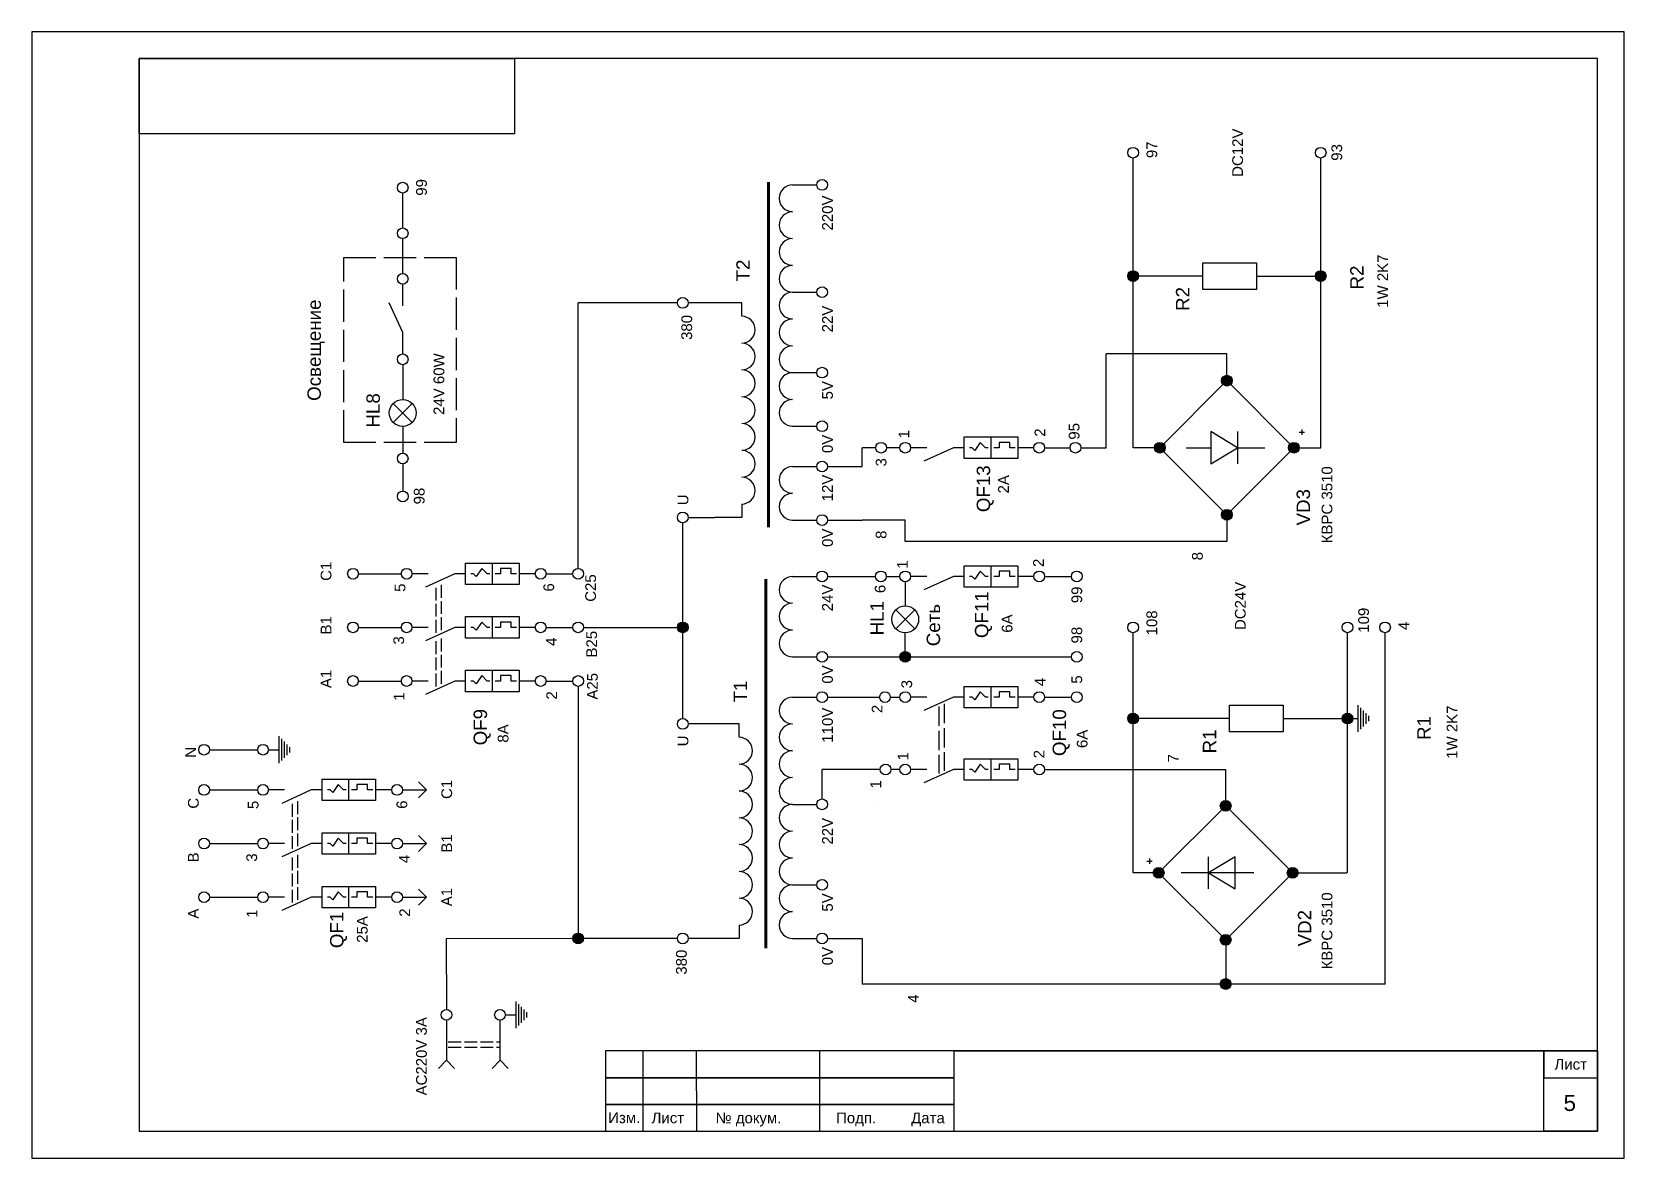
# Model space of a CAD drawing. Header units: millimetres. Extents: x 2144 to 8705, y -937 to 1906.
# Drawn here: x 7005.8 to 7302.8, y 719.3 to 929.3 of the extents above; entities that cross this region are included whole.
import ezdxf

# ---------------------------------------------------------------- set-up
doc = ezdxf.new("R2010")
doc.units = ezdxf.units.MM
doc.linetypes.add('ACAD_ISO02W100', pattern=[15, 12, -3])
for name, color, linetype, lineweight in [('Маркировка', 7, 'Continuous', 25), ('Оформление', 7, 'Continuous', 30), ('Элементы', 7, 'Continuous', 30)]:
    doc.layers.add(name, color=color, linetype=linetype, lineweight=lineweight)
doc.styles.get("Standard").update_dxf_attribs({"font": 'arial.ttf'})

msp = doc.modelspace()

# ---------------------------------------------------------------- texts
at = {"layer": 'Маркировка'}
for s, height, p in [('DC12V', 2, (7231.73, 902.27)), ('97', 2, (7215.73, 905.77)), ('93', 2, (7250.23, 905.27)), ('99', 2, (7079.5, 898.75)), ('220V', 2, (7155.23, 892.27)), ('T2', 2.5, (7139.73, 882.77)), ('R2', 2.5, (7254.23, 881.27)), ('1W 2K7', 2, (7258.79, 877.86)), ('Освещение', 2.5, (7059.73, 860.5)), ('R2', 2.5, (7221.73, 877.27)), ('380', 2, (7128.98, 871.86)), ('22V', 2, (7155.23, 873.27)), ('24V 60W', 2, (7082.75, 857.88)), ('HL8', 2.5, (7070.73, 855.52)), ('5V', 2, (7155.23, 860.77)), ('95', 2, (7201.23, 853.27)), ('0V', 2, (7155.23, 850.77)), ('1', 2, (7169.49, 853.51)), ('2', 2, (7194.86, 853.81)), ('3', 2, (7165.23, 848.27)), ('12V', 2, (7155.23, 841.77)), ('QF13', 2.5, (7184.56, 839.75)), ('2А', 2, (7188.06, 843.24)), ('КВРС 3510', 2, (7248.4, 833.95)), ('98', 2, (7079.08, 841.2)), ('VD3', 2.5, (7244.23, 837.27)), ('U', 2, (7128.28, 841.04)), ('0V', 2, (7155.23, 833.27)), ('8', 2, (7165.23, 834.77)), ('8', 2, (7224.23, 830.77)), ('С1', 2, (7061.7, 826.94)), ('1', 2, (7169.21, 829.21)), ('2', 2, (7194.59, 829.52)), ('5', 2, (7075.5, 824.89)), ('6', 2, (7103.24, 824.94)), ('C25', 2, (7111.05, 823.04)), ('24V', 2, (7155.23, 821.27)), ('6', 2, (7165.05, 824.66)), ('99', 2, (7201.73, 822.77)), ('DC24V', 2, (7232.23, 817.77)), ('HL1', 2.5, (7164.73, 816.77)), ('QF11', 2.5, (7184.23, 816.27)), ('В1', 2, (7061.7, 816.94)), ('Сеть', 2.5, (7175.23, 814.75)), ('6A', 2, (7188.73, 817.27)), ('108', 2, (7215.73, 816.77)), ('109', 2, (7255.23, 817.27)), ('B25', 2, (7111.25, 812.65)), ('98', 2, (7201.73, 815.27)), ('4', 2, (7262.73, 817.77)), ('3', 2, (7075.25, 815.06)), ('4', 2, (7103.71, 814.81)), ('0V', 2, (7155.23, 807.77)), ('А1', 2, (7061.7, 806.94)), ('A25', 2, (7111.38, 804.8)), ('T1', 2.5, (7139.23, 804.27)), ('3', 2, (7170.02, 806.9)), ('4', 2, (7194.9, 807.3)), ('5', 2, (7201.73, 807.77)), ('1', 2, (7075.31, 804.61)), ('2', 2, (7103.79, 804.81)), ('QF9', 2.5, (7090.73, 796.27)), ('110V', 2, (7155.23, 796.77)), ('2', 2, (7164.49, 802.27)), ('QF10', 2.5, (7198.73, 794.27)), ('1W 2K7', 2, (7271.73, 793.77)), ('8A', 2, (7094.73, 796.77)), ('6A', 2, (7202.73, 795.77)), ('R1', 2.5, (7226.73, 794.77)), ('R1', 2.5, (7266.73, 797.27)), ('U', 2, (7128.28, 796.08)), ('N', 2, (7036.45, 793.96)), ('1', 2, (7169.33, 793.45)), ('2', 2, (7194.69, 793.86)), ('7', 2, (7219.74, 793.08)), ('С1', 2, (7084.21, 786.27)), ('1', 2, (7164.25, 788.21)), ('С', 2, (7036.95, 784.46)), ('5', 2, (7048.1, 784.39)), ('6', 2, (7075.84, 784.44)), ('22V', 2, (7155.23, 777.77)), ('В1', 2, (7084.21, 776.27)), ('В', 2, (7036.95, 774.46)), ('3', 2, (7047.84, 774.57)), ('4', 2, (7076.31, 774.31)), ('А1', 2, (7084.21, 766.27)), ('5V', 2, (7155.23, 765.27)), ('КВРС 3510', 2, (7248.4, 754.5)), ('А', 2, (7036.95, 763.96)), ('1', 2, (7047.9, 764.11)), ('QF1', 2.5, (7063.95, 758.46)), ('25A', 2, (7068.45, 759.46)), ('2', 2, (7076.39, 764.31)), ('VD2', 2.5, (7244.47, 758.78)), ('380', 2, (7127.98, 753.51)), ('0V', 2, (7155.23, 755.27)), ('4', 2, (7171.23, 748.27)), ('AC220V 3A', 2, (7079.5, 731))]:
    msp.add_text(s, height=height, rotation=90, dxfattribs=at).set_placement(p)
at = {"layer": 'Оформление'}
for s, height, p in [('Лист', 2, (7289.83, 735.81)), ('5', 3, (7291.52, 728.1)), ('Изм.', 2, (7113.33, 725.83)), ('Лист', 2, (7121.42, 725.81)), ('№ докум.', 2, (7133.35, 725.8)), ('Подп.', 2, (7155.83, 725.81)), ('Дата', 2, (7169.83, 725.81))]:
    msp.add_text(s, height=height, dxfattribs=at).set_placement(p)

# ---------------------------------------------------------------- hatches: boundary and pattern name
at = {"layer": 'Элементы'}
h = msp.add_hatch(color=256, dxfattribs=at)
h.dxf.hatch_style = 1
h.paths.add_polyline_path([(7212.23, 883.77, 1), (7210.23, 883.77, 1)])
h = msp.add_hatch(color=256, dxfattribs=at)
h.dxf.hatch_style = 1
h.paths.add_polyline_path([(7247.23, 883.77, 1), (7245.23, 883.77, 1)])
h = msp.add_hatch(color=256, dxfattribs=at)
h.dxf.hatch_style = 1
h.paths.add_polyline_path([(7228.73, 865.27, 1), (7228.73, 863.27, 1)])
h = msp.add_hatch(color=256, dxfattribs=at)
h.dxf.hatch_style = 1
h.paths.add_polyline_path([(7216.23, 852.77, 1), (7216.23, 850.77, 1)])
h = msp.add_hatch(color=256, dxfattribs=at)
h.dxf.hatch_style = 1
h.paths.add_polyline_path([(7241.23, 852.77, 1), (7241.23, 850.77, 1)])
h = msp.add_hatch(color=256, dxfattribs=at)
h.dxf.hatch_style = 1
h.paths.add_polyline_path([(7228.73, 840.27, 1), (7228.73, 838.27, 1)])
h = msp.add_hatch(color=256, dxfattribs=at)
h.dxf.hatch_style = 1
h.paths.add_polyline_path([(7128.23, 818.27, 1), (7126.23, 818.27, 1)])
h = msp.add_hatch(color=256, dxfattribs=at)
h.dxf.hatch_style = 1
h.paths.add_polyline_path([(7169.73, 812.77, 1), (7167.73, 812.77, 1)])
h = msp.add_hatch(color=256, dxfattribs=at)
h.dxf.hatch_style = 1
h.paths.add_polyline_path([(7212.23, 801.27, 1), (7210.23, 801.27, 1)])
h = msp.add_hatch(color=256, dxfattribs=at)
h.dxf.hatch_style = 1
h.paths.add_polyline_path([(7252.23, 801.27, 1), (7250.23, 801.27, 1)])
h = msp.add_hatch(color=256, dxfattribs=at)
h.dxf.hatch_style = 1
h.paths.add_polyline_path([(7228.5, 786, 1), (7228.5, 784, 1)])
h = msp.add_hatch(color=256, dxfattribs=at)
h.dxf.hatch_style = 1
h.paths.add_polyline_path([(7216, 773.5, 1), (7216, 771.5, 1)])
h = msp.add_hatch(color=256, dxfattribs=at)
h.dxf.hatch_style = 1
h.paths.add_polyline_path([(7241, 773.5, 1), (7241, 771.5, 1)])
h = msp.add_hatch(color=256, dxfattribs=at)
h.dxf.hatch_style = 1
h.paths.add_polyline_path([(7108.73, 760.27, 1), (7106.73, 760.27, 1)])
h = msp.add_hatch(color=256, dxfattribs=at)
h.dxf.hatch_style = 1
h.paths.add_polyline_path([(7228.5, 761, 1), (7228.5, 759, 1)])
h = msp.add_hatch(color=256, dxfattribs=at)
h.dxf.hatch_style = 1
h.paths.add_polyline_path([(7228.5, 752.77, 1), (7228.5, 750.77, 1)])

# ---------------------------------------------------------------- linework, layer by layer
at = {"layer": 'Оформление'}
for p, q in [((7297.83, 924.31), (7025.83, 924.31)), ((7025.83, 924.31), (7025.83, 724.31)), ((7297.83, 724.31), (7297.83, 924.31)), ((7025.83, 724.31), (7297.83, 724.31)), ((7112.83, 724.31), (7297.83, 724.31)), ((7112.83, 724.31), (7297.83, 724.31)), ((7112.83, 724.31), (7297.83, 724.31))]:
    msp.add_line(p, q, dxfattribs=at)
at = {"layer": 'Оформление', "lineweight": 35}
msp.add_line((7177.83, 739.31), (7297.83, 739.31), dxfattribs=at)
at = {"layer": 'Оформление'}
for points in [[(7302.83, 929.31), (7005.83, 929.31), (7005.83, 719.31), (7302.83, 719.31)], [(7112.83, 724.31), (7129.83, 724.31), (7129.8, 739.31), (7112.8, 739.31)], [(7112.83, 734.31), (7177.83, 734.31), (7177.83, 739.31), (7112.83, 739.31)], [(7112.83, 724.31), (7119.83, 724.31), (7119.83, 739.31), (7112.83, 739.31)], [(7112.83, 724.31), (7152.83, 724.31), (7152.83, 739.31), (7112.83, 739.31)], [(7297.83, 724.31), (7287.83, 724.31), (7287.83, 739.31), (7297.83, 739.31)], [(7297.83, 739.31), (7287.83, 739.31), (7287.83, 734.31), (7297.83, 734.31)], [(7112.83, 729.31), (7177.83, 729.31), (7177.83, 734.31), (7112.83, 734.31)], [(7112.83, 724.31), (7177.83, 724.31), (7177.83, 729.31), (7112.83, 729.31)]]:
    msp.add_lwpolyline(points, close=True, dxfattribs=at)
at = {"layer": 'Элементы'}
for p, q in [((7211.23, 851.77), (7211.23, 905.77)), ((7246.23, 851.77), (7246.23, 905.77)), ((7147.73, 900.77), (7152.23, 900.77)), ((7075, 892.75), (7075, 899.25)), ((7075, 884.25), (7075, 890.75)), ((7075, 878.25), (7075, 882.25)), ((7224.23, 883.77), (7211.23, 883.77)), ((7234.23, 883.77), (7246.23, 883.77)), ((7147.73, 880.77), (7152.23, 880.77)), ((7075, 873.25), (7072.5, 878.75)), ((7107.73, 829.27), (7107.73, 878.77)), ((7126.23, 878.77), (7107.73, 878.77)), ((7133.23, 878.77), (7128.23, 878.77)), ((7138.23, 878.77), (7133.23, 878.77)), ((7138.23, 876.27), (7138.23, 878.77)), ((7075, 869.25), (7075, 873.25)), ((7075, 867.25), (7075, 860.75)), ((7228.73, 869.27), (7206.23, 869.27)), ((7206.23, 851.77), (7206.23, 869.27)), ((7228.73, 864.27), (7228.73, 869.27)), ((7147.73, 865.77), (7152.23, 865.77)), ((7228.73, 864.27), (7216.23, 851.77)), ((7241.23, 851.77), (7228.73, 864.27)), ((7076.77, 856.48), (7073.23, 860.02)), ((7073.23, 856.48), (7076.77, 860.02)), ((7075, 855.75), (7075, 850.75)), ((7147.73, 855.77), (7152.23, 855.77)), ((7182.73, 852.77), (7181.73, 851.27)), ((7183.73, 851.77), (7182.73, 852.77)), ((7184.73, 849.77), (7184.73, 853.77)), ((7188.23, 852.77), (7186.23, 852.77)), ((7186.23, 852.77), (7186.23, 851.77)), ((7188.23, 851.77), (7188.23, 852.77)), ((7230.73, 851.77), (7225.73, 854.77)), ((7225.73, 854.77), (7225.73, 848.77)), ((7230.73, 854.77), (7230.73, 848.77)), ((7242.2, 854.68), (7243.2, 854.68)), ((7242.7, 855.18), (7242.7, 854.18)), ((7160.73, 848.27), (7160.73, 851.77)), ((7163.23, 851.77), (7160.73, 851.77)), ((7167.73, 851.77), (7165.23, 851.77)), ((7172.73, 851.77), (7169.73, 851.77)), ((7177.73, 851.77), (7172.23, 849.27)), ((7179.73, 851.77), (7177.73, 851.77)), ((7181.23, 851.77), (7180.73, 851.77)), ((7181.73, 851.27), (7181.23, 851.77)), ((7184.23, 851.77), (7183.73, 851.77)), ((7186.23, 851.77), (7185.23, 851.77)), ((7189.23, 851.77), (7188.23, 851.77)), ((7192.73, 851.77), (7189.73, 851.77)), ((7194.73, 851.77), (7199.48, 851.77)), ((7201.48, 851.77), (7206.23, 851.77)), ((7216.23, 851.77), (7211.23, 851.77)), ((7216.23, 851.77), (7228.73, 839.27)), ((7221.16, 851.77), (7225.73, 851.77)), ((7225.73, 848.77), (7230.73, 851.77)), ((7228.73, 839.27), (7241.23, 851.77)), ((7230.73, 851.77), (7235.8, 851.77)), ((7241.23, 851.77), (7246.23, 851.77)), ((7075, 848.75), (7075, 843.75)), ((7147.73, 848.27), (7152.23, 848.27)), ((7154.23, 848.27), (7160.73, 848.27)), ((7138.23, 841.27), (7138.23, 838.77)), ((7127.23, 801.27), (7127.23, 837.77)), ((7128.23, 838.77), (7133.23, 838.77)), ((7138.23, 838.77), (7133.23, 838.77)), ((7147.73, 838.27), (7152.23, 838.27)), ((7154.23, 838.27), (7160.73, 838.27)), ((7168.73, 838.27), (7160.73, 838.27)), ((7168.73, 834.27), (7168.73, 838.27)), ((7228.73, 839.27), (7228.73, 834.27)), ((7228.73, 834.27), (7168.73, 834.27)), ((7089.73, 829.27), (7088.73, 827.77)), ((7090.73, 828.27), (7089.73, 829.27)), ((7091.73, 826.27), (7091.73, 830.27)), ((7095.23, 829.27), (7093.23, 829.27)), ((7093.23, 829.27), (7093.23, 828.27)), ((7095.23, 828.27), (7095.23, 829.27)), ((7182.73, 828.77), (7181.73, 827.27)), ((7183.73, 827.77), (7182.73, 828.77)), ((7184.73, 825.77), (7184.73, 829.77)), ((7188.23, 828.77), (7186.23, 828.77)), ((7186.23, 828.77), (7186.23, 827.77)), ((7188.23, 827.77), (7188.23, 828.77)), ((7066.73, 828.27), (7074.73, 828.27)), ((7079.73, 828.27), (7076.73, 828.27)), ((7084.73, 828.27), (7079.23, 825.77)), ((7086.73, 828.27), (7084.73, 828.27)), ((7088.23, 828.27), (7087.73, 828.27)), ((7088.73, 827.77), (7088.23, 828.27)), ((7091.23, 828.27), (7090.73, 828.27)), ((7093.23, 828.27), (7092.23, 828.27)), ((7096.23, 828.27), (7095.23, 828.27)), ((7099.73, 828.27), (7096.73, 828.27)), ((7101.73, 828.27), (7106.73, 828.27)), ((7147.73, 827.77), (7152.23, 827.77)), ((7154.23, 827.77), (7163.19, 827.77)), ((7165.19, 827.77), (7167.73, 827.77)), ((7168.73, 826.77), (7168.73, 822.27)), ((7172.73, 827.77), (7169.73, 827.77)), ((7177.73, 827.77), (7172.23, 825.27)), ((7179.73, 827.77), (7177.73, 827.77)), ((7181.23, 827.77), (7180.73, 827.77)), ((7181.73, 827.27), (7181.23, 827.77)), ((7184.23, 827.77), (7183.73, 827.77)), ((7186.23, 827.77), (7185.23, 827.77)), ((7189.23, 827.77), (7188.23, 827.77)), ((7192.73, 827.77), (7189.73, 827.77)), ((7194.73, 827.77), (7199.73, 827.77)), ((7091.73, 816.27), (7091.73, 820.27)), ((7170.5, 818), (7166.96, 821.54)), ((7166.96, 818), (7170.5, 821.54)), ((7066.73, 818.27), (7074.73, 818.27)), ((7079.73, 818.27), (7076.73, 818.27)), ((7084.73, 818.27), (7079.23, 815.77)), ((7086.73, 818.27), (7084.73, 818.27)), ((7088.23, 818.27), (7087.73, 818.27)), ((7088.73, 817.77), (7088.23, 818.27)), ((7089.73, 819.27), (7088.73, 817.77)), ((7090.73, 818.27), (7089.73, 819.27)), ((7091.23, 818.27), (7090.73, 818.27)), ((7093.23, 818.27), (7092.23, 818.27)), ((7095.23, 819.27), (7093.23, 819.27)), ((7093.23, 819.27), (7093.23, 818.27)), ((7095.23, 818.27), (7095.23, 819.27)), ((7096.23, 818.27), (7095.23, 818.27)), ((7099.73, 818.27), (7096.73, 818.27)), ((7101.73, 818.27), (7106.73, 818.27)), ((7108.73, 818.27), (7127.23, 818.27)), ((7168.73, 812.77), (7168.73, 817.27)), ((7211.23, 772.5), (7211.23, 817.27)), ((7251.23, 772.5), (7251.23, 817.27)), ((7258.23, 751.77), (7258.23, 817.27)), ((7147.73, 812.77), (7152.23, 812.77)), ((7154.23, 812.77), (7199.73, 812.77)), ((7066.73, 808.27), (7074.73, 808.27)), ((7079.73, 808.27), (7076.73, 808.27)), ((7084.73, 808.27), (7079.23, 805.77)), ((7086.73, 808.27), (7084.73, 808.27)), ((7088.23, 808.27), (7087.73, 808.27)), ((7088.73, 807.77), (7088.23, 808.27)), ((7089.73, 809.27), (7088.73, 807.77)), ((7090.73, 808.27), (7089.73, 809.27)), ((7091.23, 808.27), (7090.73, 808.27)), ((7091.73, 806.27), (7091.73, 810.27)), ((7093.23, 808.27), (7092.23, 808.27)), ((7095.23, 809.27), (7093.23, 809.27)), ((7093.23, 809.27), (7093.23, 808.27)), ((7095.23, 808.27), (7095.23, 809.27)), ((7096.23, 808.27), (7095.23, 808.27)), ((7099.73, 808.27), (7096.73, 808.27)), ((7101.73, 808.27), (7106.73, 808.27)), ((7107.73, 807.27), (7107.73, 760.27)), ((7147.73, 805.27), (7152.23, 805.27)), ((7154.23, 805.27), (7163.95, 805.27)), ((7165.95, 805.27), (7167.73, 805.27)), ((7172.73, 805.27), (7169.73, 805.27)), ((7177.73, 805.27), (7172.23, 802.77)), ((7179.73, 805.27), (7177.73, 805.27)), ((7181.23, 805.27), (7180.73, 805.27)), ((7181.73, 804.77), (7181.23, 805.27)), ((7182.73, 806.27), (7181.73, 804.77)), ((7183.73, 805.27), (7182.73, 806.27)), ((7184.23, 805.27), (7183.73, 805.27)), ((7184.73, 803.27), (7184.73, 807.27)), ((7186.23, 805.27), (7185.23, 805.27)), ((7188.23, 806.27), (7186.23, 806.27)), ((7186.23, 806.27), (7186.23, 805.27)), ((7188.23, 805.27), (7188.23, 806.27)), ((7189.23, 805.27), (7188.23, 805.27)), ((7192.73, 805.27), (7189.73, 805.27)), ((7194.73, 805.27), (7199.73, 805.27)), ((7253.23, 798.77), (7253.23, 803.77)), ((7253.73, 799.27), (7253.73, 803.27)), ((7254.23, 799.77), (7254.23, 802.77)), ((7254.73, 800.27), (7254.73, 802.27)), ((7132.73, 800.27), (7128.23, 800.27)), ((7137.73, 800.27), (7132.73, 800.27)), ((7137.73, 797.77), (7137.73, 800.27)), ((7229.23, 801.27), (7211.23, 801.27)), ((7239.23, 801.27), (7251.23, 801.27)), ((7251.23, 801.27), (7253.23, 801.27)), ((7255.23, 800.77), (7255.23, 801.77)), ((7051.95, 792.96), (7051.95, 797.96)), ((7052.45, 793.46), (7052.45, 797.46)), ((7052.95, 793.96), (7052.95, 796.96)), ((7053.45, 794.46), (7053.45, 796.46)), ((7038.95, 795.46), (7047.95, 795.46)), ((7049.95, 795.46), (7051.95, 795.46)), ((7053.95, 794.96), (7053.95, 795.96)), ((7184.73, 789.77), (7184.73, 793.77)), ((7153.23, 786.27), (7153.23, 791.77)), ((7164.07, 791.77), (7153.23, 791.77)), ((7167.73, 791.77), (7166.07, 791.77)), ((7172.73, 791.77), (7169.73, 791.77)), ((7177.73, 791.77), (7172.23, 789.27)), ((7179.73, 791.77), (7177.73, 791.77)), ((7181.23, 791.77), (7180.73, 791.77)), ((7181.73, 791.27), (7181.23, 791.77)), ((7182.73, 792.77), (7181.73, 791.27)), ((7183.73, 791.77), (7182.73, 792.77)), ((7184.23, 791.77), (7183.73, 791.77)), ((7186.23, 791.77), (7185.23, 791.77)), ((7188.23, 792.77), (7186.23, 792.77)), ((7186.23, 792.77), (7186.23, 791.77)), ((7188.23, 791.77), (7188.23, 792.77)), ((7189.23, 791.77), (7188.23, 791.77)), ((7192.73, 791.77), (7189.73, 791.77)), ((7194.73, 791.77), (7228.44, 791.77)), ((7228.5, 785), (7228.5, 791.77)), ((7038.95, 787.96), (7047.95, 787.96)), ((7052.95, 787.96), (7049.95, 787.96)), ((7057.95, 787.96), (7052.45, 785.46)), ((7059.95, 787.96), (7057.95, 787.96)), ((7061.45, 787.96), (7060.95, 787.96)), ((7061.95, 787.46), (7061.45, 787.96)), ((7062.95, 788.96), (7061.95, 787.46)), ((7063.95, 787.96), (7062.95, 788.96)), ((7064.45, 787.96), (7063.95, 787.96)), ((7064.95, 785.96), (7064.95, 789.96)), ((7066.45, 787.96), (7065.45, 787.96)), ((7068.45, 788.96), (7066.45, 788.96)), ((7066.45, 788.96), (7066.45, 787.96)), ((7068.45, 787.96), (7068.45, 788.96)), ((7069.45, 787.96), (7068.45, 787.96)), ((7072.95, 787.96), (7069.95, 787.96)), ((7074.95, 787.96), (7079.45, 787.96)), ((7079.45, 787.96), (7077.95, 789.46)), ((7079.45, 787.96), (7077.95, 786.46)), ((7147.73, 785.27), (7152.23, 785.27)), ((7162.73, 785.27), (7162.73, 785.27)), ((7228.5, 785), (7216, 772.5)), ((7241, 772.5), (7228.5, 785)), ((7062.95, 778.96), (7061.95, 777.46)), ((7063.95, 777.96), (7062.95, 778.96)), ((7064.95, 775.96), (7064.95, 779.96)), ((7068.45, 778.96), (7066.45, 778.96)), ((7066.45, 778.96), (7066.45, 777.96)), ((7068.45, 777.96), (7068.45, 778.96)), ((7079.45, 777.96), (7077.95, 779.46)), ((7038.95, 777.96), (7047.95, 777.96)), ((7052.95, 777.96), (7049.95, 777.96)), ((7057.95, 777.96), (7052.45, 775.46)), ((7059.95, 777.96), (7057.95, 777.96)), ((7061.45, 777.96), (7060.95, 777.96)), ((7061.95, 777.46), (7061.45, 777.96)), ((7064.45, 777.96), (7063.95, 777.96)), ((7066.45, 777.96), (7065.45, 777.96)), ((7069.45, 777.96), (7068.45, 777.96)), ((7072.95, 777.96), (7069.95, 777.96)), ((7074.95, 777.96), (7079.45, 777.96)), ((7079.45, 777.96), (7077.95, 776.46)), ((7225.28, 769.5), (7225.28, 775.5)), ((7230.28, 775.5), (7225.28, 772.5)), ((7230.28, 769.5), (7230.28, 775.5)), ((7216, 772.5), (7211.23, 772.5)), ((7213.8, 774.67), (7214.8, 774.67)), ((7214.3, 775.17), (7214.3, 774.17)), ((7216, 772.5), (7228.5, 760)), ((7233.78, 772.5), (7220.21, 772.5)), ((7225.28, 772.5), (7230.28, 769.5)), ((7228.5, 760), (7241, 772.5)), ((7240.86, 772.5), (7251.09, 772.5)), ((7064.95, 765.96), (7064.95, 769.96)), ((7079.45, 767.96), (7077.95, 769.46)), ((7147.73, 770.27), (7152.23, 770.27)), ((7038.95, 767.96), (7047.95, 767.96)), ((7052.95, 767.96), (7049.95, 767.96)), ((7057.95, 767.96), (7052.45, 765.46)), ((7059.95, 767.96), (7057.95, 767.96)), ((7061.45, 767.96), (7060.95, 767.96)), ((7061.95, 767.46), (7061.45, 767.96)), ((7062.95, 768.96), (7061.95, 767.46)), ((7063.95, 767.96), (7062.95, 768.96)), ((7064.45, 767.96), (7063.95, 767.96)), ((7066.45, 767.96), (7065.45, 767.96)), ((7068.45, 768.96), (7066.45, 768.96)), ((7066.45, 768.96), (7066.45, 767.96)), ((7068.45, 767.96), (7068.45, 768.96)), ((7069.45, 767.96), (7068.45, 767.96)), ((7072.95, 767.96), (7069.95, 767.96)), ((7074.95, 767.96), (7079.45, 767.96)), ((7079.45, 767.96), (7077.95, 766.46)), ((7137.73, 762.77), (7137.73, 760.27)), ((7107.73, 760.27), (7083.13, 760.22)), ((7083.13, 760.22), (7083.16, 747.03)), ((7126.23, 760.27), (7107.73, 760.27)), ((7132.73, 760.27), (7128.23, 760.27)), ((7137.73, 760.27), (7132.73, 760.27)), ((7147.73, 760.27), (7152.23, 760.27)), ((7154.23, 760.27), (7160.73, 760.27)), ((7160.73, 760.27), (7160.73, 751.77)), ((7228.5, 760), (7228.5, 751.77)), ((7169.87, 751.77), (7160.73, 751.77)), ((7258.23, 751.77), (7169.87, 751.77)), ((7096.15, 743.52), (7096.15, 748.52)), ((7094.15, 746.02), (7096.15, 746.02)), ((7096.65, 744.02), (7096.65, 748.02)), ((7097.15, 744.52), (7097.15, 747.52)), ((7097.65, 745.02), (7097.65, 747.02)), ((7098.15, 745.52), (7098.15, 746.52)), ((7083.16, 745.03), (7083.18, 737.55)), ((7093.18, 737.55), (7093.18, 744.99)), ((7083.18, 737.55), (7081.68, 736.05)), ((7083.18, 737.55), (7084.68, 736.05)), ((7093.18, 737.55), (7091.68, 736.05)), ((7093.18, 737.55), (7094.68, 736.05))]:
    msp.add_line(p, q, dxfattribs=at)
at = {"layer": 'Элементы', "lineweight": 60}
for p, q in [((7143.23, 836.95), (7143.23, 901.27)), ((7142.73, 758.45), (7142.73, 827.27))]:
    msp.add_line(p, q, dxfattribs=at)
at = {"layer": 'Элементы', "linetype": 'ACAD_ISO02W100', "lineweight": 25, "ltscale": 0.2}
for p, q in [((7081.23, 817.27), (7081.23, 825.77)), ((7082.23, 817.77), (7082.23, 826.27)), ((7081.23, 807.27), (7081.23, 815.77)), ((7082.23, 807.77), (7082.23, 816.27)), ((7054.45, 776.96), (7054.45, 785.46)), ((7055.45, 777.46), (7055.45, 785.96)), ((7054.45, 766.96), (7054.45, 775.46)), ((7055.45, 767.46), (7055.45, 775.96))]:
    msp.add_line(p, q, dxfattribs=at)
at = {"layer": 'Элементы', "linetype": 'ACAD_ISO02W100', "lineweight": 25, "ltscale": 0.3}
for p, q in [((7175, 803.5), (7175, 791)), ((7176, 804), (7176, 791.5))]:
    msp.add_line(p, q, dxfattribs=at)
at = {"layer": 'Элементы', "linetype": 'ACAD_ISO02W100', "ltscale": 0.2}
for p, q in [((7083.5, 741), (7093, 741)), ((7083.5, 740), (7093, 740))]:
    msp.add_line(p, q, dxfattribs=at)
at = {"layer": 'Элементы'}
for points in [[(7095.83, 924.31), (7095.83, 910.31), (7025.83, 910.31), (7025.83, 924.31)], [(7224.23, 881.27), (7224.23, 886.27), (7234.23, 886.27), (7234.23, 881.27)], [(7189.73, 849.77), (7179.73, 849.77), (7179.73, 853.77), (7189.73, 853.77)], [(7096.73, 826.27), (7086.73, 826.27), (7086.73, 830.27), (7096.73, 830.27)], [(7189.73, 825.77), (7179.73, 825.77), (7179.73, 829.77), (7189.73, 829.77)], [(7096.73, 816.27), (7086.73, 816.27), (7086.73, 820.27), (7096.73, 820.27)], [(7096.73, 806.27), (7086.73, 806.27), (7086.73, 810.27), (7096.73, 810.27)], [(7189.73, 803.27), (7179.73, 803.27), (7179.73, 807.27), (7189.73, 807.27)], [(7229.23, 798.77), (7229.23, 803.77), (7239.23, 803.77), (7239.23, 798.77)], [(7189.73, 789.77), (7179.73, 789.77), (7179.73, 793.77), (7189.73, 793.77)], [(7069.95, 785.96), (7059.95, 785.96), (7059.95, 789.96), (7069.95, 789.96)], [(7069.95, 775.96), (7059.95, 775.96), (7059.95, 779.96), (7069.95, 779.96)], [(7069.95, 765.96), (7059.95, 765.96), (7059.95, 769.96), (7069.95, 769.96)]]:
    msp.add_lwpolyline(points, close=True, dxfattribs=at)
at = {"layer": 'Элементы', "linetype": 'ACAD_ISO02W100', "lineweight": 25, "ltscale": 0.5}
msp.add_lwpolyline([(7064, 887.25), (7085, 887.25), (7085, 852.75), (7064, 852.75)], close=True, dxfattribs=at)
at = {"layer": 'Элементы'}
for centre, radius in [((7211.23, 906.77), 1), ((7246.23, 906.77), 1), ((7075, 900.25), 1), ((7153.23, 900.77), 1), ((7075, 891.75), 1), ((7075, 883.25), 1), ((7211.23, 883.77), 1), ((7246.23, 883.77), 1), ((7127.23, 878.77), 1), ((7153.23, 880.77), 1), ((7075, 868.25), 1), ((7153.23, 865.77), 1), ((7228.73, 864.27), 1), ((7075, 858.25), 2.5), ((7153.23, 855.77), 1), ((7164.23, 851.77), 1), ((7168.73, 851.77), 1), ((7193.73, 851.77), 1), ((7200.48, 851.77), 1), ((7216.23, 851.77), 1), ((7241.23, 851.77), 1), ((7075, 849.75), 1), ((7153.23, 848.27), 1), ((7075.01, 842.69), 1), ((7127.23, 838.77), 1), ((7153.23, 838.27), 1), ((7228.73, 839.27), 1), ((7065.73, 828.27), 1), ((7075.73, 828.27), 1), ((7100.73, 828.27), 1), ((7107.73, 828.27), 1), ((7153.23, 827.77), 1), ((7164.19, 827.77), 1), ((7168.73, 827.77), 1), ((7193.73, 827.77), 1), ((7200.73, 827.77), 1), ((7168.73, 819.77), 2.5), ((7065.73, 818.27), 1), ((7075.73, 818.27), 1), ((7100.73, 818.27), 1), ((7107.73, 818.27), 1), ((7127.23, 818.27), 1), ((7211.23, 818.27), 1), ((7251.23, 818.27), 1), ((7258.23, 818.27), 1), ((7153.23, 812.77), 1), ((7168.73, 812.77), 1), ((7200.73, 812.77), 1), ((7065.73, 808.27), 1), ((7075.73, 808.27), 1), ((7100.73, 808.27), 1), ((7107.73, 808.27), 1), ((7153.23, 805.27), 1), ((7164.95, 805.27), 1), ((7168.73, 805.27), 1), ((7193.73, 805.27), 1), ((7200.73, 805.27), 1), ((7211.23, 801.27), 1), ((7251.23, 801.27), 1), ((7127.23, 800.27), 1), ((7037.95, 795.46), 1), ((7048.95, 795.46), 1), ((7165.07, 791.77), 1), ((7168.73, 791.77), 1), ((7193.73, 791.77), 1), ((7037.95, 787.96), 1), ((7048.95, 787.96), 1), ((7073.95, 787.96), 1), ((7153.23, 785.27), 1), ((7228.5, 785), 1), ((7037.95, 777.96), 1), ((7048.95, 777.96), 1), ((7073.95, 777.96), 1), ((7216, 772.5), 1), ((7241, 772.5), 1), ((7153.23, 770.27), 1), ((7037.95, 767.96), 1), ((7048.95, 767.96), 1), ((7073.95, 767.96), 1), ((7107.73, 760.27), 1), ((7127.23, 760.27), 1), ((7153.23, 760.27), 1), ((7228.5, 760), 1), ((7228.5, 751.77), 1), ((7083.16, 746.03), 1), ((7093.15, 746.02), 1)]:
    msp.add_circle(centre, radius, dxfattribs=at)
for centre, start, end in [((7147.73, 898.27), 90, 270), ((7147.73, 893.27), 90, 270), ((7147.73, 888.27), 90, 270), ((7147.73, 883.27), 90, 270), ((7147.73, 878.27), 90, 270), ((7138.23, 873.77), 270, 90), ((7147.73, 873.27), 90, 270), ((7138.23, 868.77), 270, 90), ((7147.73, 868.27), 90, 270), ((7138.23, 863.77), 270, 90), ((7147.73, 863.27), 90, 270), ((7138.23, 858.77), 270, 90), ((7147.73, 858.27), 90, 270), ((7138.23, 853.77), 270, 90), ((7138.23, 848.77), 270, 90), ((7147.73, 845.77), 90, 270), ((7138.23, 843.77), 270, 90), ((7147.73, 840.77), 90, 270), ((7147.73, 825.27), 90, 270), ((7147.73, 820.27), 90, 270), ((7147.73, 815.27), 90, 270), ((7147.73, 802.77), 90, 270), ((7147.73, 797.77), 90, 270), ((7137.73, 795.27), 270, 90), ((7147.73, 792.77), 90, 270), ((7137.73, 790.27), 270, 90), ((7147.73, 787.77), 90, 270), ((7137.73, 785.27), 270, 90), ((7147.73, 782.77), 90, 270), ((7137.73, 780.27), 270, 90), ((7147.73, 777.77), 90, 270), ((7137.73, 775.27), 270, 90), ((7147.73, 772.77), 90, 270), ((7137.73, 770.27), 270, 90), ((7147.73, 767.77), 90, 270), ((7137.73, 765.27), 270, 90), ((7147.73, 762.77), 90, 270)]:
    msp.add_arc(centre, 2.5, start, end, dxfattribs=at)

msp.set_redraw_order([(e.dxf.handle, doc.entitydb.next_handle()) for e in msp.query("TEXT MTEXT ATTDEF DIMENSION ARC_DIMENSION")])  # texts and dimensions are drawn at this point

doc.saveas('drawing.dxf')
